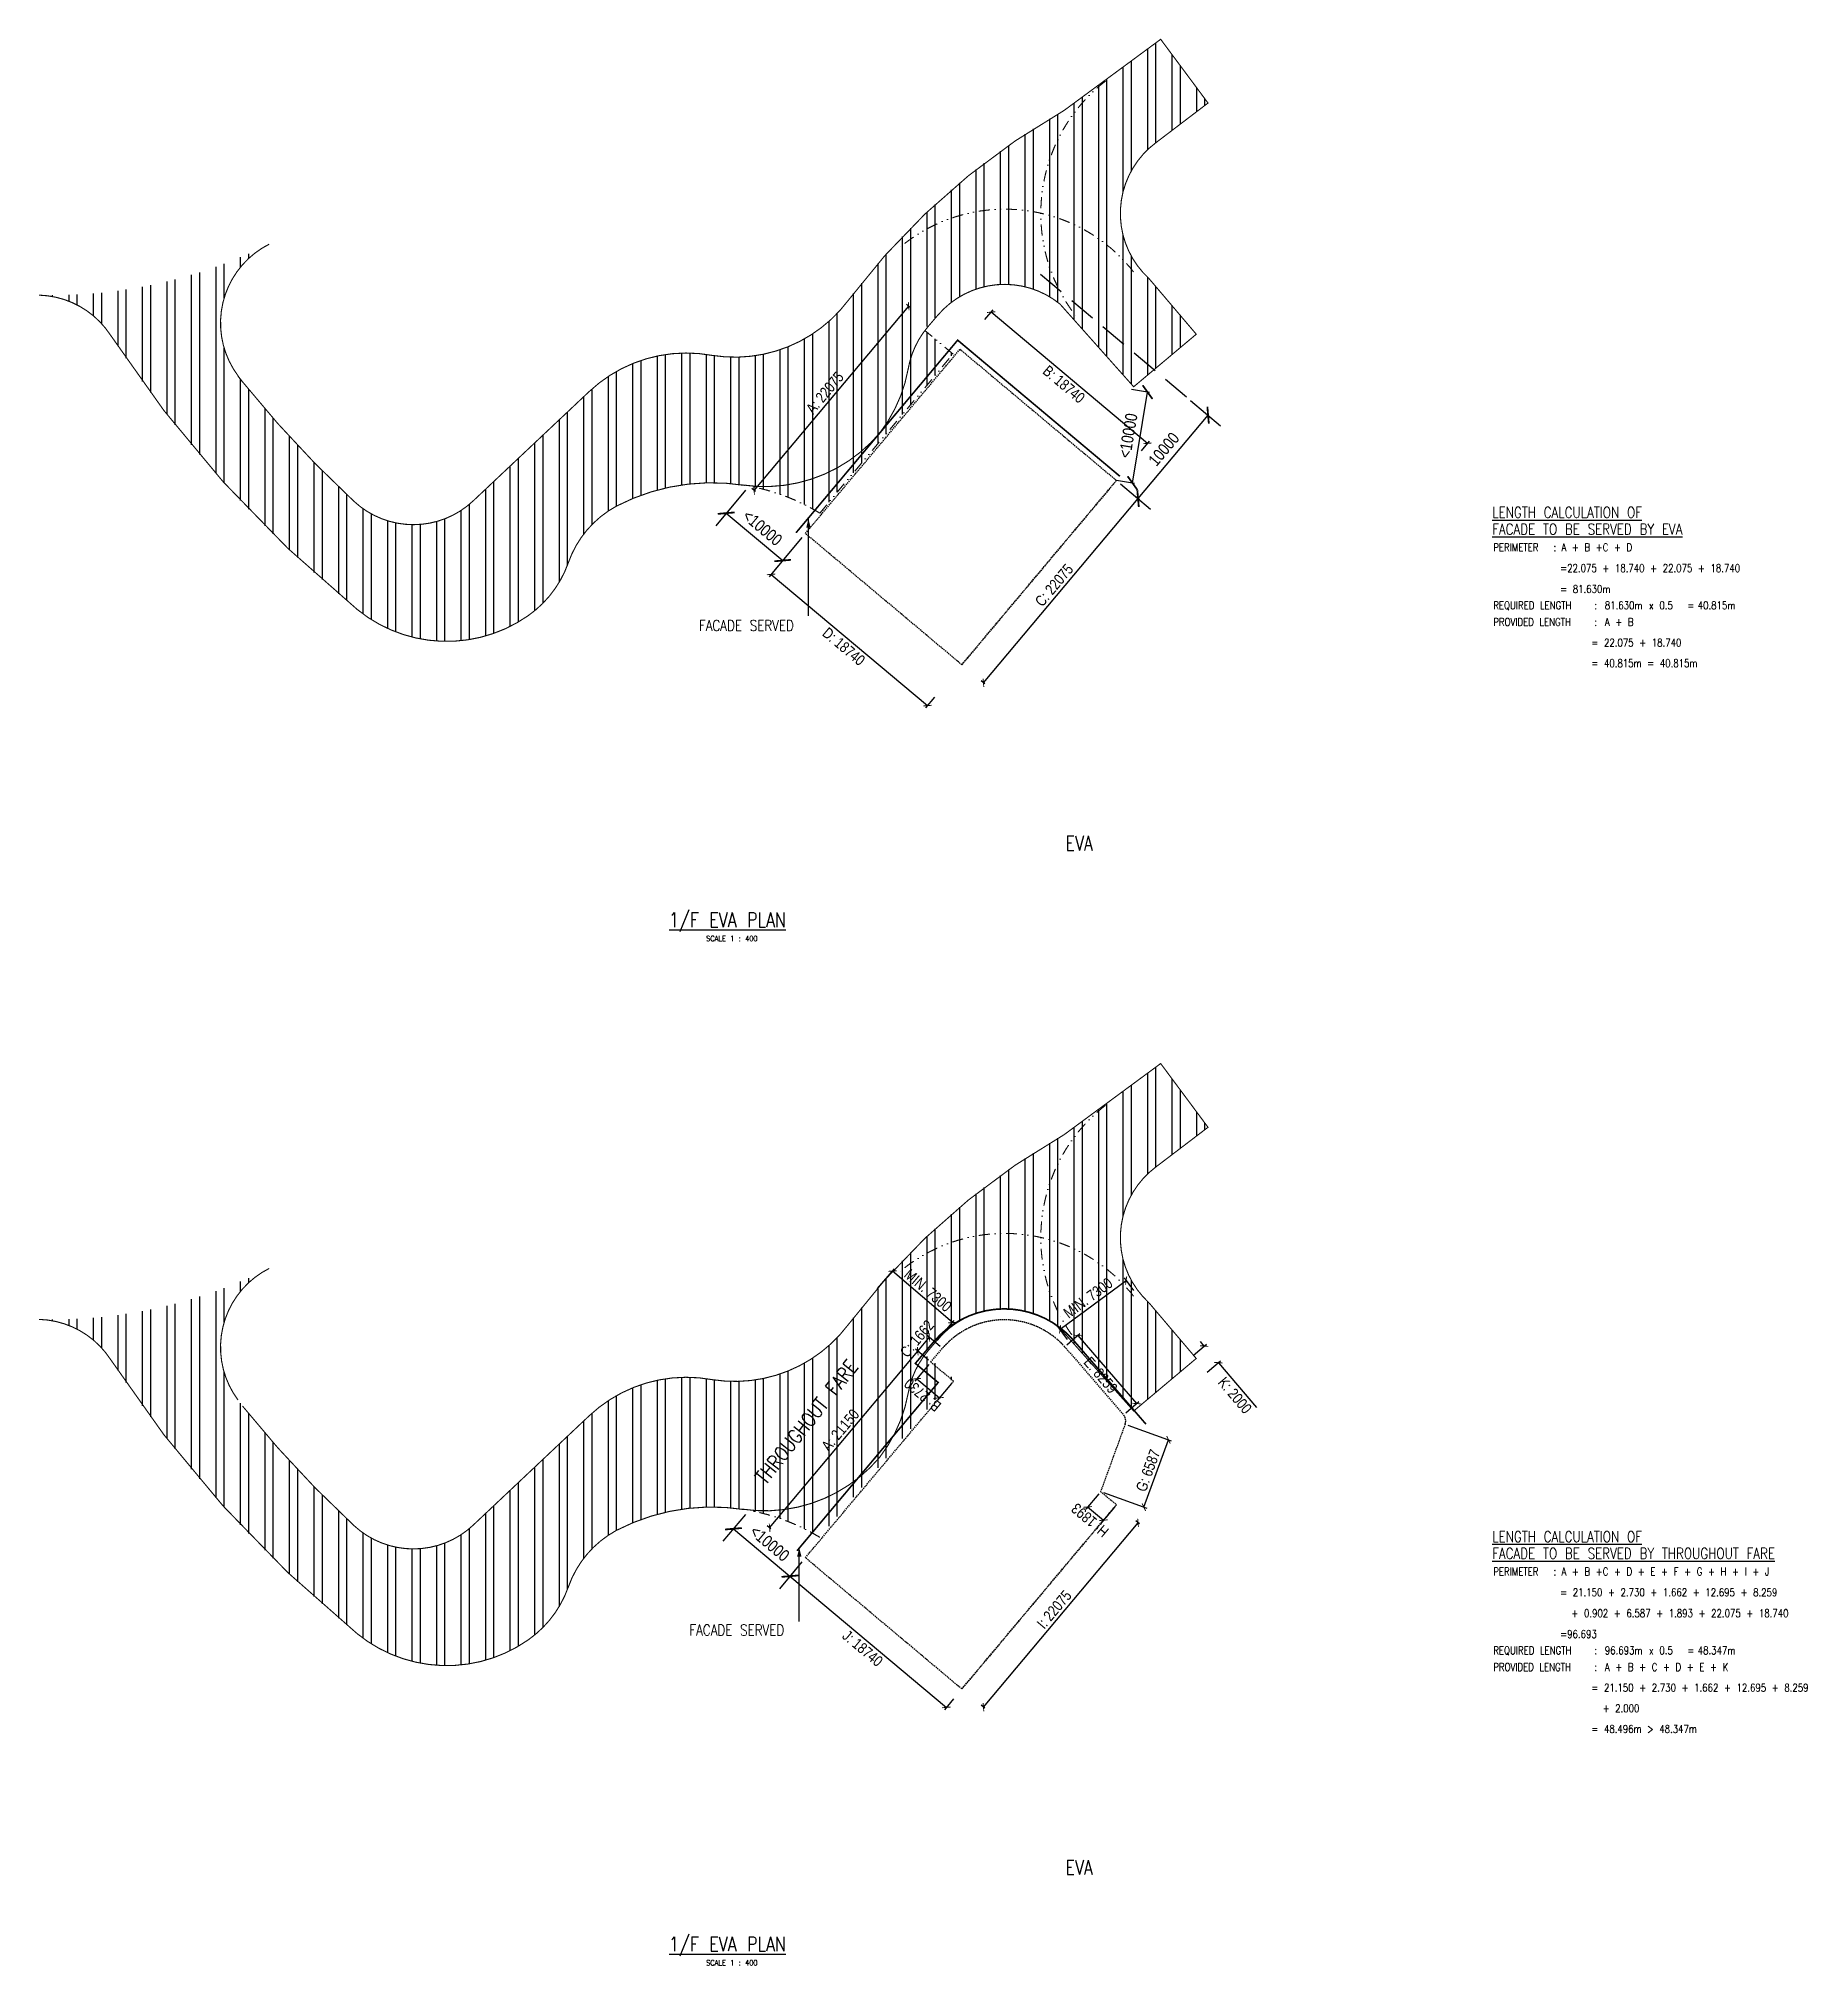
# Model space of a CAD drawing. Header units: millimetres. Extents: x 833779156 to 834921471, y 817530835 to 818378701.
# Drawn here: x 834465403 to 834627741, y 817530835 to 817707695 of the extents above; entities that cross this region are included whole.
import ezdxf

# ---------------------------------------------------------------- set-up
doc = ezdxf.new("R2010")
doc.units = ezdxf.units.MM
doc.header["$LTSCALE"] = 1000
doc.header["$MEASUREMENT"] = 0
for name, pattern in [('DASHDOT', [1, 0.5, -0.25, 0, -0.25]), ('HIDDEN', [0.375, 0.25, -0.125]), ('HIDDEN2', [0.1875, 0.125, -0.0625]), ('N132X01M - Default$0$R_WKCD_LB - Model$0$DIVIDE', [1.25, 0.5, -0.25, 0, -0.25, 0, -0.25])]:
    doc.linetypes.add(name, pattern=pattern)
for name, color, linetype in [('_EVA Path', 7, 'HIDDEN2'), ('BD02T', 7, 'Continuous'), ('MGD031_1', 7, 'Continuous'), ('MGD041_4', 6, 'Continuous'), ('MGD043_1', 2, 'Continuous'), ('MGD043_2', 3, 'Continuous'), ('MGD08240', 3, 'Continuous'), ('VPA060_Hatch_EVA', 253, 'Continuous'), ('VPA064_C103', 103, 'Continuous'), ('VPA230_A', 1, 'HIDDEN2')]:
    doc.layers.add(name, color=color, linetype=linetype)
doc.styles.add('1_2.5mm', font='arial.ttf', dxfattribs={"width": 0.8, "height": 0.0025})
doc.styles.add('Arial', font='arial.ttf', dxfattribs={"width": 0.8})
doc.styles.get("Standard").update_dxf_attribs({"font": 'txt.shx', "width": 0.8})
doc.styles.add('Style-Arial', font='arial.ttf', dxfattribs={"width": 0.8})
doc.dimstyles.get("Standard").update_dxf_attribs({"dimtxt": 0.18, "dimasz": 0.18, "dimexe": 0.18, "dimexo": 0.0625, "dimgap": 0.09, "dimtad": 0, "dimtih": 1, "dimtoh": 1, "dimdec": 4, "dimzin": 1, "dimdsep": 46, "dimtxsty": '1_2.5mm', "dimcen": 0, "dimadec": 0, "dimazin": 0, "dimtfac": 1, "dimtdec": 4, "dimtofl": 0, "dimtmove": 0, "dimatfit": 3, "dimfxl": 0, "dimtolj": 1, "dimtzin": 1, "dimarcsym": 0})

msp = doc.modelspace()

# ---------------------------------------------------------------- texts
at = {"layer": 'BD02T', "width": 0.8}
for s, height, p in [('%%ULENGTH CALCULATION OF', 1000, (834598812.65649, 817663698.65668)), ('%%UFACADE TO BE SERVED BY EVA', 1000, (834598812.65649, 817662163.46034)), ('PERIMETER', 720, (834598907.04928, 817660640.20311)), (':', 720, (834604427.5451, 817660640.20311)), ('REQUIRED LENGTH', 720, (834598907.04928, 817655312.05911)), ('PROVIDED LENGTH', 720, (834598907.04928, 817653781.28546)), (':', 720, (834608187.04928, 817655312.05911)), ('A + B', 720, (834609147.04928, 817653781.28546)), ('81.630m', 720, (834609147.04928, 817655312.05911)), ('x', 720, (834613190.88097, 817655312.05911)), ('0.5', 720, (834614150.88097, 817655312.05911)), ('=', 720, (834616710.88097, 817655312.05911)), ('40.815m', 720, (834617670.88097, 817655312.05911)), ('FACADE SERVED', 1000, (834526013.42237, 817653324.48027)), ('= 22.075 + 18.740 ', 720, (834607913.82698, 817651890.77777)), (':', 720, (834608187.04928, 817653781.28546)), ('= 40.815m = 40.815m', 720, (834607913.82698, 817650000.27008)), ('%%ULENGTH CALCULATION OF', 1000, (834598812.65649, 817569689.3151)), ('%%UFACADE TO BE SERVED BY THROUGHOUT FARE', 1000, (834598812.65649, 817568154.11875)), ('PERIMETER', 720, (834598907.04928, 817566630.86153)), (':', 720, (834604427.5451, 817566630.86153)), ('FACADE SERVED', 1000, (834525132.78362, 817561117.0802)), ('REQUIRED LENGTH', 720, (834598907.04928, 817559389.82122)), (':', 720, (834608187.04928, 817559389.82122)), ('96.693m', 720, (834609147.04928, 817559389.82122)), ('x', 720, (834613190.88097, 817559389.82122)), ('0.5', 720, (834614150.88097, 817559389.82122)), ('=', 720, (834616710.88097, 817559389.82122)), ('48.347m', 720, (834617670.88097, 817559389.82122)), ('PROVIDED LENGTH', 720, (834598907.04928, 817557859.04757)), (':', 720, (834608187.04928, 817557859.04757)), ('A + B + C + D + E + K', 720, (834609147.04928, 817557859.04757)), ('= 21.150 + 2.730 + 1.662 + 12.695 + 8.259', 720, (834607913.82698, 817555968.53988)), ('  + 2.000', 720, (834607913.82698, 817554080.91859)), ('= 48.496m > 48.347m', 720, (834607913.82698, 817552184.35867))]:
    msp.add_text(s, height=height, dxfattribs=at).set_placement(p)
at = {"layer": 'MGD031_1', "width": 0.8}
for s, p in [('A + B +C + D', (834605164.54127, 817660640.20311)), ('=22.075 + 18.740 + 22.075 + 18.740', (834605049.99749, 817658725.18038)), ('= 81.630m', (834605049.99749, 817656810.15765)), ('A + B +C + D + E + F + G + H + I + J', (834605164.54127, 817566630.86153)), ('= 21.150 + 2.730 + 1.662 + 12.695 + 8.259', (834605049.99749, 817564715.8388)), ('  + 0.902 + 6.587 + 1.893 + 22.075 + 18.740', (834605049.99749, 817562804.03176)), ('=96.693', (834605049.99749, 817560887.91976))]:
    msp.add_text(s, height=720, dxfattribs=at).set_placement(p)
at = {"layer": 'MGD041_4', "width": 0.8}
for s, height, p in [('EVA', 1333.333333, (834559641.22459, 817633182.69123)), ('%%U1/F EVA PLAN', 1333.3333333, (834523262.69095, 817626141.69835)), ('EVA', 1333.333333, (834559641.22459, 817539173.34965)), ('%%U1/F EVA PLAN', 1333.3333333, (834523262.69095, 817532132.35676))]:
    msp.add_text(s, height=height, dxfattribs=at).set_placement(p)
msp.add_text('THROUGHOUT FARE', height=1333.3333333, rotation=51.6898729658, dxfattribs=at).set_placement((834532140.08596, 817574889.90292))
at = {"layer": 'MGD043_2', "width": 0.8}
for p in [(834526673.28148, 817624844.23255), (834526673.28148, 817530834.89097)]:
    msp.add_text('SCALE 1 : 400', height=500, dxfattribs=at).set_placement(p)
at = {"layer": 'VPA064_C103', "ltscale": 500, "char_height": 2, "width": 6597.4011091, "attachment_point": 1, "style": 'Arial'}
for insert in [(834615774.81208, 817669074.49247), (834615774.81208, 817575065.15088)]:
    msp.add_mtext('LENGTH CALCULATION OF FACADE', dxfattribs=dict(at, insert=insert))

# ---------------------------------------------------------------- blocks, each defined once
blk = doc.blocks.new('_ArchTick')
at = {"color": 0, "linetype": 'ByBlock', "const_width": 0.15}
blk.add_lwpolyline([(-0.5, -0.5), (0.5, 0.5)], dxfattribs=at)
blk = doc.blocks.new('*D42')
at = {"layer": 'Defpoints', "color": 0}
for p in [(834535193, 817567560), (834549548, 817555514), (834548714, 817554520)]:
    blk.add_point(p, dxfattribs=at)
at = {"layer": 'MGD031_1', "color": 0, "lineweight": -2}
for p, q in [((834535017, 817567350), (834534183, 817566356)), ((834534359, 817566566), (834548714, 817554520)), ((834549372, 817555304), (834548538, 817554310))]:
    blk.add_line(p, q, dxfattribs=at)
at = {"layer": 'MGD031_1', "color": 0, "lineweight": -2, "xscale": 547.6004642393601, "yscale": 547.6004642393601, "zscale": 547.6004642393601}
for p, rotation in [((834534359, 817566566), 139.9999997225773), ((834548714, 817554520), 319.9999997225773)]:
    blk.add_blockref('_ArchTick', p, dxfattribs=dict(at, rotation=rotation))
at = {"layer": 'MGD031_1', "color": 0, "insert": (834541032, 817559942), "char_height": 1000, "attachment_point": 5, "rotation": 320, "style": 'Style-Arial'}
blk.add_mtext('J: 18740', dxfattribs=at)
blk = doc.blocks.new('*D43')
at = {"layer": 'Defpoints', "color": 0}
for p in [(834546091, 817587214), (834546419, 817586938), (834532825, 817570736)]:
    blk.add_point(p, dxfattribs=at)
at = {"layer": 'MGD031_1', "color": 0, "lineweight": -2}
for p, q in [((834532496, 817571012), (834546091, 817587214)), ((834546210, 817587114), (834545881, 817587390)), ((834532615, 817570912), (834532286, 817571188))]:
    blk.add_line(p, q, dxfattribs=at)
at = {"layer": 'MGD031_1', "color": 0, "lineweight": -2, "xscale": 547.6004642393601, "yscale": 547.6004642393601, "zscale": 547.6004642393601}
for p, rotation in [((834546091, 817587214), 49.99999972257731), ((834532496, 817571012), 229.9999997225773)]:
    blk.add_blockref('_ArchTick', p, dxfattribs=dict(at, rotation=rotation))
at = {"layer": 'MGD031_1', "color": 0, "insert": (834538990, 817579971), "char_height": 1000, "attachment_point": 5, "rotation": 50, "style": 'Style-Arial'}
blk.add_mtext('A: 21150', dxfattribs=at)
blk = doc.blocks.new('*D44')
at = {"layer": 'Defpoints', "color": 0}
for p in [(834566309, 817571456), (834566638, 817571180), (834552448, 817554270)]:
    blk.add_point(p, dxfattribs=at)
at = {"layer": 'MGD031_1', "color": 0, "lineweight": -2}
for p, q in [((834552120, 817554546), (834566309, 817571456)), ((834566428, 817571356), (834566100, 817571632)), ((834552239, 817554446), (834551910, 817554722))]:
    blk.add_line(p, q, dxfattribs=at)
at = {"layer": 'MGD031_1', "color": 0, "lineweight": -2, "xscale": 547.6004642393601, "yscale": 547.6004642393601, "zscale": 547.6004642393601}
for p, rotation in [((834566309, 817571456), 49.99999972257731), ((834552120, 817554546), 229.9999997225773)]:
    blk.add_blockref('_ArchTick', p, dxfattribs=dict(at, rotation=rotation))
at = {"layer": 'MGD031_1', "color": 0, "insert": (834558614, 817563505), "char_height": 1000, "attachment_point": 5, "rotation": 50, "style": 'Style-Arial'}
blk.add_mtext('I: 22075', dxfattribs=at)
blk = doc.blocks.new('*D45')
at = {"layer": 'Defpoints', "color": 0}
for p in [(834547282, 817586214), (834549373, 817584460), (834548092, 817582933)]:
    blk.add_point(p, dxfattribs=at)
at = {"layer": 'MGD031_1', "color": 0, "lineweight": -2}
for p, q in [((834547106, 817586005), (834545825, 817584478)), ((834546001, 817584688), (834548092, 817582933)), ((834549197, 817584250), (834547916, 817582724))]:
    blk.add_line(p, q, dxfattribs=at)
at = {"layer": 'MGD031_1', "color": 0, "lineweight": -2, "xscale": 547.6004642393601, "yscale": 547.6004642393601, "zscale": 547.6004642393601}
for p, rotation in [((834546001, 817584688), 140.0000001523879), ((834548092, 817582933), 320.0000001523878)]:
    blk.add_blockref('_ArchTick', p, dxfattribs=dict(at, rotation=rotation))
at = {"layer": 'MGD031_1', "color": 0, "insert": (834546542, 817583210), "char_height": 1000, "attachment_point": 5, "rotation": 140, "style": 'Style-Arial'}
blk.add_mtext('B: 2730', dxfattribs=at)
blk = doc.blocks.new('*D47')
at = {"layer": 'Defpoints', "color": 0}
for p in [(834547159, 817588487), (834548360, 817587479), (834547282, 817586214)]:
    blk.add_point(p, dxfattribs=at)
at = {"layer": 'MGD031_1', "color": 0, "lineweight": -2}
for p, q in [((834547072, 817586390), (834545881, 817587390)), ((834546091, 817587214), (834547159, 817588487)), ((834548150, 817587655), (834546949, 817588663))]:
    blk.add_line(p, q, dxfattribs=at)
at = {"layer": 'MGD031_1', "color": 0, "lineweight": -2, "xscale": 547.6004642393601, "yscale": 547.6004642393601, "zscale": 547.6004642393601}
for p, rotation in [((834547159, 817588487), 50.00000015238786), ((834546091, 817587214), 230.0000001523879)]:
    blk.add_blockref('_ArchTick', p, dxfattribs=dict(at, rotation=rotation))
at = {"layer": 'MGD031_1', "color": 0, "insert": (834546019, 817588359), "char_height": 1000, "attachment_point": 5, "rotation": 50, "style": 'Style-Arial'}
blk.add_mtext('C: 1662', dxfattribs=at)
blk = doc.blocks.new('*D48')
at = {"layer": 'Defpoints', "color": 0}
for p in [(834559573, 817587626), (834566166, 817582408), (834564971, 817581376)]:
    blk.add_point(p, dxfattribs=at)
at = {"layer": 'MGD031_1', "color": 0, "lineweight": -2}
for p, q in [((834559780, 817587805), (834560975, 817588837)), ((834560768, 817588658), (834566166, 817582408)), ((834565178, 817581555), (834566373, 817582587))]:
    blk.add_line(p, q, dxfattribs=at)
at = {"layer": 'MGD031_1', "color": 0, "lineweight": -2, "xscale": 547.6004642393601, "yscale": 547.6004642393601, "zscale": 547.6004642393601}
for p, rotation in [((834560768, 817588658), 130.8159213733134), ((834566166, 817582408), 310.8159213733134)]:
    blk.add_blockref('_ArchTick', p, dxfattribs=dict(at, rotation=rotation))
at = {"layer": 'MGD031_1', "color": 0, "insert": (834562873, 817585020), "char_height": 1000, "attachment_point": 5, "rotation": 310.81592, "style": 'Style-Arial'}
blk.add_mtext('E: 8259', dxfattribs=at)
blk = doc.blocks.new('*D50')
at = {"layer": 'Defpoints', "color": 0}
for p in [(834565126, 817580529), (834569096, 817579084), (834562873, 817574339)]:
    blk.add_point(p, dxfattribs=at)
at = {"layer": 'MGD031_1', "color": 0, "lineweight": -2}
for p, q in [((834565383, 817580436), (834569354, 817578991)), ((834566843, 817572894), (834569096, 817579084)), ((834563130, 817574246), (834567101, 817572801))]:
    blk.add_line(p, q, dxfattribs=at)
at = {"layer": 'MGD031_1', "color": 0, "lineweight": -2, "xscale": 547.6004642393601, "yscale": 547.6004642393601, "zscale": 547.6004642393601}
for p, rotation in [((834569096, 817579084), 69.99999999821597), ((834566843, 817572894), 249.999999998216)]:
    blk.add_blockref('_ArchTick', p, dxfattribs=dict(at, rotation=rotation))
at = {"layer": 'MGD031_1', "color": 0, "insert": (834567227, 817576260), "char_height": 1000, "attachment_point": 5, "rotation": 70, "style": 'Style-Arial'}
blk.add_mtext('G: 6587', dxfattribs=at)
blk = doc.blocks.new('*D51')
at = {"layer": 'Defpoints', "color": 0}
for p in [(834562873, 817574339), (834564323, 817573122), (834563132, 817571702)]:
    blk.add_point(p, dxfattribs=at)
at = {"layer": 'MGD031_1', "color": 0, "lineweight": -2}
for p, q in [((834562697, 817574130), (834561506, 817572710)), ((834561682, 817572919), (834563132, 817571702)), ((834564147, 817572913), (834562956, 817571493))]:
    blk.add_line(p, q, dxfattribs=at)
at = {"layer": 'MGD031_1', "color": 0, "lineweight": -2, "xscale": 547.6004642393601, "yscale": 547.6004642393601, "zscale": 547.6004642393601}
for p, rotation in [((834561682, 817572919), 140.0000001523879), ((834563132, 817571702), 320.0000001523878)]:
    blk.add_blockref('_ArchTick', p, dxfattribs=dict(at, rotation=rotation))
at = {"layer": 'MGD031_1', "color": 0, "insert": (834561902, 817571710), "char_height": 1000, "attachment_point": 5, "rotation": 140, "style": 'Style-Arial'}
blk.add_mtext('H: 1893', dxfattribs=at)
blk = doc.blocks.new('*D55')
at = {"layer": 'Defpoints', "color": 0}
for p in [(834571154, 817586642), (834573678, 817586161), (834572449, 817585117)]:
    blk.add_point(p, dxfattribs=at)
at = {"layer": 'MGD031_1', "color": 0, "lineweight": -2}
for p, q in [((834571363, 817586819), (834572592, 817587863)), ((834572384, 817587686), (834572029, 817588103)), ((834572658, 817585295), (834573887, 817586339)), ((834573678, 817586161), (834577177, 817582043))]:
    blk.add_line(p, q, dxfattribs=at)
at = {"layer": 'MGD031_1', "color": 0, "lineweight": -2, "xscale": 547.6004642393601, "yscale": 547.6004642393601, "zscale": 547.6004642393601}
for p, rotation in [((834572384, 817587686), 310.3428327432084), ((834573678, 817586161), 130.3428327432084)]:
    blk.add_blockref('_ArchTick', p, dxfattribs=dict(at, rotation=rotation))
at = {"layer": 'MGD031_1', "color": 0, "insert": (834575198, 817583160), "char_height": 1000, "attachment_point": 5, "rotation": 310.34283, "style": 'Style-Arial'}
blk.add_mtext('K: 2000', dxfattribs=at)
blk = doc.blocks.new('*D56')
at = {"layer": 'Defpoints', "color": 0}
for p in [(834565215, 817593714), (834566069, 817592560), (834560008, 817588069)]:
    blk.add_point(p, dxfattribs=at)
at = {"layer": 'MGD031_1', "color": 0, "lineweight": -2}
for p, q in [((834559154, 817589223), (834565215, 817593714)), ((834565906, 817592780), (834565052, 817593934)), ((834559845, 817588289), (834558991, 817589443))]:
    blk.add_line(p, q, dxfattribs=at)
at = {"layer": 'MGD031_1', "color": 0, "lineweight": -2, "xscale": 547.6004642393601, "yscale": 547.6004642393601, "zscale": 547.6004642393601}
for p, rotation in [((834565215, 817593714), 36.53484381928963), ((834559154, 817589223), 216.5348438192896)]:
    blk.add_blockref('_ArchTick', p, dxfattribs=dict(at, rotation=rotation))
at = {"layer": 'MGD031_1', "color": 0, "insert": (834561717, 817592099), "char_height": 1000, "attachment_point": 5, "rotation": 36.53484, "style": 'Style-Arial'}
blk.add_mtext('MIN. 7300', dxfattribs=at)
blk = doc.blocks.new('*D57')
at = {"layer": 'Defpoints', "color": 0}
for p in [(834543767, 817594572), (834542212, 817592767), (834547712, 817588030)]:
    blk.add_point(p, dxfattribs=at)
at = {"layer": 'MGD031_1', "color": 0, "lineweight": -2}
for p, q in [((834542391, 817592974), (834543945, 817594779)), ((834549267, 817589834), (834543767, 817594572)), ((834547891, 817588237), (834549445, 817590042))]:
    blk.add_line(p, q, dxfattribs=at)
at = {"layer": 'MGD031_1', "color": 0, "lineweight": -2, "xscale": 547.6004642393601, "yscale": 547.6004642393601, "zscale": 547.6004642393601}
for p, rotation in [((834543767, 817594572), 139.2600785871747), ((834549267, 817589834), 319.2600785871747)]:
    blk.add_blockref('_ArchTick', p, dxfattribs=dict(at, rotation=rotation))
at = {"layer": 'MGD031_1', "color": 0, "insert": (834547029, 817592798), "char_height": 1000, "attachment_point": 5, "rotation": 319.26008, "style": 'Style-Arial'}
blk.add_mtext('MIN. 7300', dxfattribs=at)
blk = doc.blocks.new('*D72')
at = {"layer": 'Defpoints', "color": 0, "ltscale": 500}
for p in [(834530594, 817572608), (834535778, 817568258), (834534359, 817566566)]:
    blk.add_point(p, dxfattribs=at)
at = {"layer": 'VPA230_A', "color": 0, "lineweight": -2, "ltscale": 500}
for p, q in [((834530273, 817572225), (834528210, 817569767)), ((834529174, 817570916), (834534359, 817566566)), ((834535457, 817567875), (834533394, 817565417))]:
    blk.add_line(p, q, dxfattribs=at)
at = {"layer": 'VPA230_A', "color": 0, "lineweight": -2, "ltscale": 500, "xscale": 1095, "yscale": 1095, "zscale": 1095}
for p, rotation in [((834529174, 817570916), 139.9999953184083), ((834534359, 817566566), 319.9999953184083)]:
    blk.add_blockref('_ArchTick', p, dxfattribs=dict(at, rotation=rotation))
at = {"layer": 'VPA230_A', "color": 0, "ltscale": 500, "insert": (834532505, 817569567), "char_height": 1095.2, "attachment_point": 5, "rotation": 320, "style": 'Style-Arial'}
blk.add_mtext('<10000', dxfattribs=at)
blk = doc.blocks.new('TerminatorOpen_0.5')
at = {"color": 0, "linetype": 'ByBlock', "lineweight": -2}
for q in [(-1, 0.25), (-1, 0), (-1, -0.25)]:
    blk.add_line((0, 0), q, dxfattribs=at)
blk = doc.blocks.new('*D15')
at = {"layer": 'Defpoints', "color": 0}
for p in [(834533462, 817659507), (834547818, 817647461), (834546984, 817646467)]:
    blk.add_point(p, dxfattribs=at)
at = {"layer": 'MGD031_1', "color": 0, "lineweight": -2}
for p, q in [((834533286, 817659297), (834532452, 817658303)), ((834532628, 817658513), (834546984, 817646467)), ((834547642, 817647251), (834546808, 817646257))]:
    blk.add_line(p, q, dxfattribs=at)
at = {"layer": 'MGD031_1', "color": 0, "lineweight": -2, "xscale": 547.6004642393601, "yscale": 547.6004642393601, "zscale": 547.6004642393601}
for p, rotation in [((834532628, 817658513), 139.9999997225773), ((834546984, 817646467), 319.9999997225773)]:
    blk.add_blockref('_ArchTick', p, dxfattribs=dict(at, rotation=rotation))
at = {"layer": 'MGD031_1', "color": 0, "insert": (834539302, 817651889), "char_height": 1000, "attachment_point": 5, "rotation": 320, "style": 'Style-Arial'}
blk.add_mtext('D: 18740', dxfattribs=at)
blk = doc.blocks.new('*D16')
at = {"layer": 'Defpoints', "color": 0}
for p in [(834552083, 817681698), (834552827, 817682585), (834566438, 817669652)]:
    blk.add_point(p, dxfattribs=at)
at = {"layer": 'MGD031_1', "color": 0, "lineweight": -2}
for p, q in [((834552259, 817681908), (834553003, 817682795)), ((834567183, 817670539), (834552827, 817682585)), ((834566614, 817669862), (834567359, 817670749))]:
    blk.add_line(p, q, dxfattribs=at)
at = {"layer": 'MGD031_1', "color": 0, "lineweight": -2, "xscale": 547.6004642393601, "yscale": 547.6004642393601, "zscale": 547.6004642393601}
for p, rotation in [((834552827, 817682585), 139.9999997225773), ((834567183, 817670539), 319.9999997225773)]:
    blk.add_blockref('_ArchTick', p, dxfattribs=dict(at, rotation=rotation))
at = {"layer": 'MGD031_1', "color": 0, "insert": (834559501, 817675961), "char_height": 1000, "attachment_point": 5, "rotation": 320, "style": 'Style-Arial'}
blk.add_mtext('B: 18740', dxfattribs=at)
blk = doc.blocks.new('*D17')
at = {"layer": 'Defpoints', "color": 0}
for p in [(834545260, 817683128), (834545588, 817682852), (834531399, 817665942)]:
    blk.add_point(p, dxfattribs=at)
at = {"layer": 'MGD031_1', "color": 0, "lineweight": -2}
for p, q in [((834531070, 817666218), (834545260, 817683128)), ((834545379, 817683028), (834545050, 817683304)), ((834531189, 817666118), (834530861, 817666394))]:
    blk.add_line(p, q, dxfattribs=at)
at = {"layer": 'MGD031_1', "color": 0, "lineweight": -2, "xscale": 547.6004642393601, "yscale": 547.6004642393601, "zscale": 547.6004642393601}
for p, rotation in [((834545260, 817683128), 49.99999972257731), ((834531070, 817666218), 229.9999997225773)]:
    blk.add_blockref('_ArchTick', p, dxfattribs=dict(at, rotation=rotation))
at = {"layer": 'MGD031_1', "color": 0, "insert": (834537564, 817675177), "char_height": 1000, "attachment_point": 5, "rotation": 50, "style": 'Style-Arial'}
blk.add_mtext('A: 22075', dxfattribs=at)
blk = doc.blocks.new('*D24')
at = {"layer": 'Defpoints', "color": 0}
for p in [(834566309, 817665465), (834566638, 817665190), (834552448, 817648279)]:
    blk.add_point(p, dxfattribs=at)
at = {"layer": 'MGD031_1', "color": 0, "lineweight": -2}
for p, q in [((834552120, 817648555), (834566309, 817665465)), ((834566428, 817665366), (834566100, 817665641)), ((834552239, 817648455), (834551910, 817648731))]:
    blk.add_line(p, q, dxfattribs=at)
at = {"layer": 'MGD031_1', "color": 0, "lineweight": -2, "xscale": 547.6004642393601, "yscale": 547.6004642393601, "zscale": 547.6004642393601}
for p, rotation in [((834566309, 817665465), 49.99999972257731), ((834552120, 817648555), 229.9999997225773)]:
    blk.add_blockref('_ArchTick', p, dxfattribs=dict(at, rotation=rotation))
at = {"layer": 'MGD031_1', "color": 0, "insert": (834558609, 817657518), "char_height": 1000, "attachment_point": 5, "rotation": 50, "style": 'Style-Arial'}
blk.add_mtext('C: 22075', dxfattribs=at)
blk = doc.blocks.new('*D36')
at = {"layer": 'Defpoints', "color": 0, "ltscale": 500}
for p in [(834570751, 817674792), (834572737, 817673126), (834564323, 817667132)]:
    blk.add_point(p, dxfattribs=at)
at = {"layer": 'VPA230_A', "color": 0, "lineweight": -2, "ltscale": 500}
for p, q in [((834571134, 817674471), (834573886, 817672161)), ((834566309, 817665465), (834572737, 817673126)), ((834564706, 817666810), (834567458, 817664501))]:
    blk.add_line(p, q, dxfattribs=at)
at = {"layer": 'VPA230_A', "color": 0, "lineweight": -2, "ltscale": 500, "xscale": 1095, "yscale": 1095, "zscale": 1095}
for p, rotation in [((834572737, 817673126), 49.99978233051866), ((834566309, 817665465), 229.9997823305187)]:
    blk.add_blockref('_ArchTick', p, dxfattribs=dict(at, rotation=rotation))
at = {"layer": 'VPA230_A', "color": 0, "ltscale": 500, "insert": (834568675, 817670007), "char_height": 1095.2, "attachment_point": 5, "rotation": 49.99978, "style": 'Style-Arial'}
blk.add_mtext('10000', dxfattribs=at)
blk = doc.blocks.new('*D41')
at = {"layer": 'Defpoints', "color": 0, "ltscale": 500}
for p in [(834567180, 817675242), (834567862, 817675129), (834566485, 817666775)]:
    blk.add_point(p, dxfattribs=at)
at = {"layer": 'VPA230_A', "color": 0, "lineweight": -2, "ltscale": 500}
for p, q in [((834567369, 817675211), (834565700, 817675486)), ((834565803, 817666888), (834567180, 817675242)), ((834565992, 817666857), (834564323, 817667132))]:
    blk.add_line(p, q, dxfattribs=at)
at = {"layer": 'VPA230_A', "color": 0, "lineweight": -2, "ltscale": 500, "xscale": 1095, "yscale": 1095, "zscale": 1095}
for p, rotation in [((834567180, 817675242), 80.64002258567793), ((834565803, 817666888), 260.640022585678)]:
    blk.add_blockref('_ArchTick', p, dxfattribs=dict(at, rotation=rotation))
at = {"layer": 'VPA230_A', "color": 0, "ltscale": 500, "insert": (834565400, 817671245), "char_height": 1095.2, "attachment_point": 5, "rotation": 80.64002, "style": 'Style-Arial'}
blk.add_mtext('<10000', dxfattribs=at)
blk = doc.blocks.new('*D71')
at = {"layer": 'Defpoints', "color": 0, "ltscale": 500}
for p in [(834530594, 817666617), (834535778, 817662267), (834533694, 817659783)]:
    blk.add_point(p, dxfattribs=at)
at = {"layer": 'VPA230_A', "color": 0, "lineweight": -2, "ltscale": 500}
for p, q in [((834530273, 817666234), (834527545, 817662984)), ((834528510, 817664133), (834533694, 817659783)), ((834535457, 817661884), (834532730, 817658634))]:
    blk.add_line(p, q, dxfattribs=at)
at = {"layer": 'VPA230_A', "color": 0, "lineweight": -2, "ltscale": 500, "xscale": 1095, "yscale": 1095, "zscale": 1095}
for p, rotation in [((834528510, 817664133), 139.9999953184083), ((834533694, 817659783), 319.9999953184083)]:
    blk.add_blockref('_ArchTick', p, dxfattribs=dict(at, rotation=rotation))
at = {"layer": 'VPA230_A', "color": 0, "ltscale": 500, "insert": (834531840, 817662783), "char_height": 1095.2, "attachment_point": 5, "rotation": 320, "style": 'Style-Arial'}
blk.add_mtext('<10000', dxfattribs=at)

# ---------------------------------------------------------------- dimensions: what is measured, and where the dimension line sits
at = {"layer": 'MGD031_1'}
for base, p1, p2, angle, text, picture, middle, dimtype in [((834545259.80677, 817683127.99251), (834531398.83234, 817665941.95866), (834545588.32412, 817682852.33372), 49.9999997216, 'A: <>', '*D17', (834538165.0153, 817674672.74938), 160), ((834566309.39114, 817665465.29385), (834552448.41672, 817648279.26), (834566637.9085, 817665189.63506), 49.9999997216, 'C: <>', '*D24', (834559214.59968, 817657010.05072), 160), ((834547159.19025, 817588486.91331), (834547281.97641, 817586214.34674), (834548359.92862, 817587479.37419), 50.0000001524, 'C: <>', '*D47', (834546625.04609, 817587850.34509), 160), ((834546090.90194, 817587213.77688), (834532824.50638, 817570736.33452), (834546419.4193, 817586938.11808), 49.9999997216, 'A: <>', '*D43', (834539590.68934, 817579467.12524), 160), ((834566165.85422, 817582407.76157), (834559572.66741, 817587626.00875), (834564970.84221, 817581375.67525), 310.8159213738, 'E: <>', '*D48', (834563466.76682, 817585532.92832), 161), ((834573678.36533, 817586161.49339), (834571154.20659, 817586641.64116), (834572448.92608, 817585117.27197), 310.3428327436, 'K: <>', '*D55', (834575796.04965, 817583668.18674), 161), ((834548092.46668, 817582933.35074), (834547281.97641, 817586214.34674), (834549373.16663, 817584459.62951), 140.0000001524, 'B: <>', '*D45', (834547046.8715, 817583810.70927), 160), ((834569096.43663, 817579084.4335), (834562873.15027, 817574339.30158), (834565126.19248, 817580529.48419), 69.9999999977, 'G: <>', '*D50', (834567969.91552, 817575989.3422), 161), ((834563131.99167, 817571702.49389), (834562873.15027, 817574339.30158), (834564323.37254, 817573122.32633), 140.0000001524, 'H: <>', '*D51', (834562406.85732, 817572310.95385), 160), ((834566309.39114, 817571455.95227), (834552448.41672, 817554269.91841), (834566637.9085, 817571180.29348), 49.9999997216, 'I: <>', '*D44', (834559214.59968, 817563000.70913), 160)]:
    dim = msp.add_linear_dim(base=base, p1=p1, p2=p2, angle=angle, text=text, dimstyle='Standard', override={"dimscale": 50, "dimtxt": 20, "dimasz": 10.952009, "dimexe": 5.476005, "dimexo": 5.476005, "dimgap": 5.476005, "dimtad": 1, "dimtih": 0, "dimtoh": 0, "dimdec": 0, "dimzin": 11, "dimtxsty": 'Style-Arial', "dimblk": 'ArchTick', "dimadec": 4, "dimazin": 3, "dimtdec": 0, "dimatfit": 1, "dimfrac": 2, "dimtolj": 0, "dimtzin": 11}, dxfattribs=at)
    dim.commit()
    dim.dimension.update_dxf_attribs({"geometry": picture, "text_midpoint": middle, "dimtype": dimtype})
for base, p1, p2, angle, text, picture, middle in [((834552826.98096, 817682585.06616), (834566438.4472, 817669652.3157), (834552082.77483, 817681698.15584), 139.9999997232, 'B: <>', '*D16', (834559500.63191, 817675961.28153)), ((834546983.85562, 817646467.23929), (834533462.11254, 817659506.91793), (834547817.78536, 817647461.07804), 139.9999997232, 'D: <>', '*D15', (834539301.83382, 817651889.29449)), ((834548714.32423, 817554520.1899), (834535192.58115, 817567559.86854), (834549548.25397, 817555514.02865), 139.9999997234, 'J: <>', '*D42', (834541032.30243, 817559942.24511))]:
    dim = msp.add_linear_dim(base=base, p1=p1, p2=p2, angle=angle, text=text, dimstyle='Standard', override={"dimscale": 50, "dimtxt": 20, "dimasz": 10.952009, "dimexe": 5.476005, "dimexo": 5.476005, "dimgap": 5.476005, "dimtad": 1, "dimtih": 0, "dimtoh": 0, "dimdec": 0, "dimzin": 11, "dimtxsty": 'Style-Arial', "dimblk": 'ArchTick', "dimadec": 4, "dimazin": 3, "dimtdec": 0, "dimatfit": 1, "dimfrac": 2, "dimtolj": 0, "dimtzin": 11}, dxfattribs=at)
    dim.commit()
    dim.dimension.update_dxf_attribs({"geometry": picture, "text_midpoint": middle})
for p1, p2, distance, picture, middle in [((834547711.97584, 817588029.51026), (834542211.88068, 817592767.0099), -2382.19545, '*D57', (834547028.73742, 817592797.7636)), ((834560008.35055, 817588069.32227), (834566069.4699, 817592560.02148), 1435.6288, '*D56', (834561717.11438, 817592098.70639))]:
    dim = msp.add_aligned_dim(p1=p1, p2=p2, distance=distance, text='MIN. 7300', dimstyle='Standard', override={"dimscale": 50, "dimtxt": 20, "dimasz": 10.952009, "dimexe": 5.476005, "dimexo": 5.476005, "dimgap": 5.476005, "dimtad": 1, "dimtih": 0, "dimtoh": 0, "dimdec": 0, "dimzin": 11, "dimtxsty": 'Style-Arial', "dimblk": 'ArchTick', "dimadec": 4, "dimazin": 3, "dimtdec": 0, "dimatfit": 1, "dimfrac": 2, "dimtolj": 0, "dimtzin": 11}, dxfattribs=at)
    dim.commit()
    dim.dimension.update_dxf_attribs({"geometry": picture, "text_midpoint": middle})
at = {"layer": 'VPA230_A', "ltscale": 500}
for p1, p2, distance, text, picture, middle in [((834566485.00747, 817666775.42468), (834567862.00741, 817675129.4182), 690.75667, '<10000', '*D41', (834565399.9027, 817671244.76708)), ((834564323.41834, 817667131.72249), (834570751.27774, 817674792.08792), -2592.46517, '10000', '*D36', (834568675.44492, 817670006.92117))]:
    dim = msp.add_aligned_dim(p1=p1, p2=p2, distance=distance, text=text, dimstyle='Standard', override={"dimscale": 100, "dimtxt": 10.952009, "dimasz": 10.95, "dimexe": 15, "dimexo": 5, "dimgap": 5.476005, "dimtad": 1, "dimtih": 0, "dimtoh": 0, "dimzin": 11, "dimtxsty": 'Style-Arial', "dimblk": 'ArchTick', "dimadec": 4, "dimazin": 3, "dimatfit": 1, "dimldrblk": 'TerminatorOpen_0.5', "dimfrac": 2, "dimtolj": 0, "dimtzin": 11}, dxfattribs=at)
    dim.commit()
    dim.dimension.update_dxf_attribs({"geometry": picture, "text_midpoint": middle})
for base, p1, p2, picture, middle in [((834533693.73357, 817659782.95352), (834530594.08864, 817666617.35283), (834535778.31951, 817662267.26589), '*D71', (834531128.32407, 817661935.58804)), ((834534358.64991, 817566566.03105), (834530594.04148, 817572607.95785), (834535778.27235, 817568257.87091), '*D72', (834531793.24191, 817568718.66432))]:
    dim = msp.add_linear_dim(base=base, p1=p1, p2=p2, angle=319.9999953184, text='<10000', dimstyle='Standard', override={"dimscale": 100, "dimtxt": 10.952009, "dimasz": 10.95, "dimexe": 15, "dimexo": 5, "dimgap": 5.476005, "dimtad": 1, "dimtih": 0, "dimtoh": 0, "dimzin": 11, "dimtxsty": 'Style-Arial', "dimblk": 'ArchTick', "dimadec": 4, "dimazin": 3, "dimatfit": 1, "dimldrblk": 'TerminatorOpen_0.5', "dimfrac": 2, "dimtolj": 0, "dimtzin": 11}, dxfattribs=at)
    dim.commit()
    dim.dimension.update_dxf_attribs({"geometry": picture, "text_midpoint": middle, "dimtype": 161})

# ---------------------------------------------------------------- hatches: boundary and pattern name
at = {"layer": 'VPA060_Hatch_EVA', "ltscale": 500}
h = msp.add_hatch(dxfattribs=at)
h.set_pattern_fill('ANSI32', color=256, scale=6000, angle=45)
h.set_pattern_definition([(90, (834463697.5, 817692721.6), (-2250, 5e-13), []), (90, (834464447.5, 817693471.6), (-2250, 5e-13), [])])
edge = h.paths.add_edge_path()
edge.add_arc((834490223.12462, 817681591.19592), 8100, 116.6112069272, 216.6553315877)
edge.add_line((834483724.96996, 817676755.4968), (834484139.17133, 817676198.89795))
edge.add_arc((834564093.14573, 817740501.69976), 102603.54937, 218.8079014096, 227.2029202144)
edge.add_arc((834499819.12467, 817671084.97433), 8000, 227.202920216, 313.3146470631)
edge.add_line((834505307.15969, 817665264.19504), (834515949.53431, 817675298.19937))
edge.add_arc((834524872.91256, 817665830.1392), 13010.41286, 79.4577414944, 133.3036206975, ccw=False)
edge.add_arc((834529305.80897, 817691488.12317), 13029.85752, 260.9368475297, 323.0923148836)
edge.add_arc((834591713.52256, 817644587.72967), 65036.5869, 119.6288707879, 143.0709946941, ccw=False)
edge.add_line((834559560.73903, 817701120.51792), (834568403.35796, 817707634.35831))
edge.add_line((834568403.35796, 817707634.35831), (834572747.80739, 817701784.45321))
edge.add_line((834572747.80739, 817701784.45321), (834567973.14437, 817698150.22433))
edge.add_arc((834572802.51319, 817691647.36366), 8100, 126.5995359524, 227.4404581972)
edge.add_line((834567324.02941, 817685681.10726), (834571668.74807, 817680565.74808))
edge.add_line((834571668.74807, 817680565.74808), (834565925.15244, 817675741.69299))
edge.add_line((834565925.15244, 817675741.69299), (834559167.91137, 817683329.01304))
edge.add_arc((834554079.14352, 817677090.53434), 8050.72511, 50.7956497657, 139.7264220232)
edge.add_line((834547936.70982, 817682294.82902), (834546667.11752, 817680988.35504))
edge.add_line((834546667.11752, 817680988.35504), (834549348.27307, 817678738.5984))
edge.add_line((834549348.27307, 817678738.5984), (834537109.16236, 817664152.59425))
edge.add_arc((834527219.61384, 817647949.11121), 18983.04592, 58.6028332673, 117.5443496048)
edge.add_arc((834522965.15122, 817656485.3545), 9448.57115, 118.6069714115, 160.6881501132)
edge.add_arc((834504610.93077, 817662917.16086), 9999.96456, 305.0423952302, 340.6882154083, ccw=False)
edge.add_arc((834502888.3331, 817665373.35098), 13000, 230.8313286217, 305.0425574141, ccw=False)
edge.add_arc((834564093.14574, 817740501.69976), 109903.54937, 213.1021814171, 230.8313286223, ccw=False)
edge.add_arc((834465241.81736, 817676055.96644), 8100, 33.1021814144, 88.375706745)
edge.add_arc((834466728.56398, 817728485.83686), 44350.94592, 268.3757067475, 296.6112069258)
h = msp.add_hatch(dxfattribs=at)
h.set_pattern_fill('ANSI32', color=256, scale=6000, angle=45)
h.set_pattern_definition([(90, (834463697.4, 817598712.2), (-2250, 5e-13), []), (90, (834464447.4, 817599462.2), (-2250, 5e-13), [])])
edge = h.paths.add_edge_path()
edge.add_arc((834490223.0328, 817587581.74492), 8100, 116.6112069272, 216.6553315877)
edge.add_line((834483724.87815, 817582746.04579), (834484139.07952, 817582189.44694))
edge.add_arc((834564093.05392, 817646492.24875), 102603.54937, 218.8079014096, 227.2029202144)
edge.add_arc((834499819.03285, 817577075.52333), 8000, 227.202920216, 313.3146470631)
edge.add_line((834505307.06787, 817571254.74403), (834515949.44249, 817581288.74836))
edge.add_arc((834524872.82074, 817571820.6882), 13010.41286, 79.4577414944, 133.3036206975, ccw=False)
edge.add_arc((834529305.71715, 817597478.67216), 13029.85752, 260.9368475297, 323.0923148836)
edge.add_arc((834591713.43075, 817550578.27867), 65036.5869, 119.6288707879, 143.0709946941, ccw=False)
edge.add_line((834559560.64721, 817607111.06691), (834568403.26615, 817613624.90731))
edge.add_line((834568403.26615, 817613624.90731), (834572747.71557, 817607775.00221))
edge.add_line((834572747.71557, 817607775.00221), (834567973.05255, 817604140.77332))
edge.add_arc((834572802.42137, 817597637.91266), 8100, 126.5995359524, 227.4404581972)
edge.add_line((834567323.9376, 817591671.65625), (834571668.65625, 817586556.29708))
edge.add_line((834571668.65625, 817586556.29708), (834565925.06063, 817581732.24198))
edge.add_line((834565925.06063, 817581732.24198), (834559167.81956, 817589319.56204))
edge.add_arc((834554079.0517, 817583081.08333), 8050.72511, 50.7956497657, 139.7264220232)
edge.add_line((834547936.61801, 817588285.37802), (834546667.0257, 817586978.90403))
edge.add_line((834546667.0257, 817586978.90403), (834549348.18125, 817584729.1474))
edge.add_line((834549348.18125, 817584729.1474), (834537109.07054, 817570143.14324))
edge.add_arc((834527219.52202, 817553939.66021), 18983.04592, 58.6028332673, 117.5443496048)
edge.add_arc((834522965.05941, 817562475.90349), 9448.57115, 118.6069714115, 160.6881501132)
edge.add_arc((834504610.83896, 817568907.70986), 9999.96456, 305.0423952302, 340.6882154083, ccw=False)
edge.add_arc((834502888.24128, 817571363.89997), 13000, 230.8313286217, 305.0425574141, ccw=False)
edge.add_arc((834564093.05392, 817646492.24875), 109903.54937, 213.1021814171, 230.8313286223, ccw=False)
edge.add_arc((834465241.72555, 817582046.51543), 8100, 33.1021814144, 88.375706745)
edge.add_arc((834466728.47216, 817634476.38585), 44350.94592, 268.3757067475, 296.6112069258)

# ---------------------------------------------------------------- linework, layer by layer
at = {"layer": '_EVA Path', "linetype": 'N132X01M - Default$0$R_WKCD_LB - Model$0$DIVIDE', "lineweight": 15, "ltscale": 2}
for p, q in [((834549329.9863, 817678729.44187), (834546746.76257, 817680897.02396, 100)), ((834537090.87559, 817664143.43772), (834549329.9863, 817678729.44187)), ((834484120.88457, 817676189.74142), (834483706.6832, 817676746.34027))]:
    msp.add_line(p, q, dxfattribs=at)
at = {"layer": '_EVA Path', "linetype": 'N132X01M - Default$0$R_WKCD_LB - Model$0$DIVIDE', "lineweight": 15, "ltscale": 2, "const_width": 100}
for points in [[(834484120.88457, 817676189.74142, 0.0366465716), (834494365.60665, 817665205.70186, 0.3944737274), (834505288.87293, 817665255.03851), (834515931.24755, 817675289.04284, -0.2393676347), (834527235.01972, 817678611.78278, 0.2780552074), (834539706.24991, 817683654.17911, -0.1026437759), (834559542.45226, 817701111.36139), (834568385.0712, 817707625.20178), (834572729.52063, 817701775.29668), (834567954.85761, 817698141.0678, 0.4707823945), (834567305.74265, 817685671.95073), (834571650.46131, 817680556.59156), (834565906.86568, 817675732.53646), (834559149.62461, 817683319.85652, 0.4087582252), (834547918.42306, 817682285.67249), (834547030.205, 817681249.10354)], [(834486576.57267, 817688823.97917, 0.4665420737), (834483706.6832, 817676746.34027)], [(834530205.68179, 817666683.75059, 0.1612955847), (834518422.90105, 817664771.33219, 0.1857054452), (834514029.94008, 817659600.93099, -0.1568006584), (834510334.44766, 817654720.75925, -0.3356204789), (834494659.17512, 817655285.42498, -0.0775126785), (834472008.88379, 817680470.49413, 0.2459637551), (834465453.12889, 817684143.55522)], [(834484120.88455, 817582180.39982, 0.0366465716), (834494365.60663, 817571196.36026, 0.3944737274), (834505288.87291, 817571245.69691), (834515931.24753, 817581279.70124, -0.2393676347), (834527235.01971, 817584602.44118, 0.2780552074), (834539706.2499, 817589644.83751, -0.1026437759), (834559542.45225, 817607102.01979), (834568385.07119, 817613615.86018), (834572729.52061, 817607765.95508), (834567954.85759, 817604131.7262, 0.4707823945), (834567305.74264, 817591662.60913), (834571650.46129, 817586547.24996), (834565906.86567, 817581723.19486), (834559149.6246, 817589310.51492, 0.4087582252), (834547918.42304, 817588276.33089), (834547030.20498, 817587239.76194)], [(834486576.57265, 817594814.63757, 0.4665420737), (834483706.68319, 817582736.99867)], [(834530205.68178, 817572674.40899, 0.1612955847), (834518422.90103, 817570761.99059, 0.1857054452), (834514029.94007, 817565591.58939, -0.1568006584), (834510334.44765, 817560711.41765, -0.3356204789), (834494659.17511, 817561276.08338, -0.0775126785), (834472008.88377, 817586461.15253, 0.2459637551), (834465453.12888, 817590134.21362)]]:
    msp.add_lwpolyline(points, format="xyb", dxfattribs=at)
at = {"layer": '_EVA Path', "linetype": 'N132X01M - Default$0$R_WKCD_LB - Model$0$DIVIDE', "lineweight": 15, "ltscale": 2, "const_width": 100, "elevation": 100}
for points in [[(834547030.205, 817681249.10354, 0.1345485599), (834545213.26121, 817677371.85979, -0.1204716851), (834542607.0531, 817671501.00568, -0.2608464694), (834530000.98203, 817666722.29274)], [(834547030.20498, 817587239.76194, 0.1345485599), (834545213.26119, 817583362.51819, -0.1204716851), (834542607.05309, 817577491.66408, -0.2608464694), (834530000.98202, 817572712.95114)]]:
    msp.add_lwpolyline(points, format="xyb", dxfattribs=at)
at = {"layer": '_EVA Path', "linetype": 'N132X01M - Default$0$R_WKCD_LB - Model$0$DIVIDE', "lineweight": 15, "ltscale": 2}
for centre, radius, start, end in [((834572785.04434, 817691644.96357), 15400, 127.99162341, 217.99162341), ((834554084.50214, 817677038.9011), 14993.6586, 37.99162341, 130.3309085633), ((834527201.32707, 817647939.95468), 18983.04592, 58.6028332675, 80.8937860139), ((834572784.95252, 817597635.51257), 15400, 127.99162341, 217.99162341), ((834554084.41032, 817583029.45009), 14993.6586, 37.99162341, 130.3309085633), ((834527201.32707, 817553930.6131), 18983.04592, 58.6028332677, 80.8937860139)]:
    msp.add_arc(centre, radius, start, end, dxfattribs=at)
at = {"layer": 'MGD043_1'}
for p, q in [((834536062.90635, 817654717.00817), (834536062.90635, 817663615.42118)), ((834535217.46028, 817562406.5646), (834535217.46028, 817569169.14348))]:
    msp.add_line(p, q, dxfattribs=at)
for points in [[(834536062.90635, 817663615.42118, 0, 400, 0), (834536062.90635, 817662815.42118, 400, 400, 0)], [(834535217.46028, 817569169.14347, 0, 400, 0), (834535217.46028, 817568369.14347, 400, 400, 0)]]:
    msp.add_lwpolyline(points, format="xyseb", dxfattribs=at)
at = {"layer": 'MGD08240', "color": 10, "linetype": 'HIDDEN2', "ltscale": 5, "const_width": 150}
msp.add_lwpolyline([(834534920.58326, 817662334.0595), (834534920.58326, 817662334.0595), (834534920.58326, 817662334.0595), (834549752.90735, 817680010.53502), (834549752.90735, 817680010.53502), (834549752.90735, 817680010.53502), (834564644.81146, 817667514.7439)], dxfattribs=at)
at = {"layer": 'MGD08240', "color": 150, "linetype": 'DASHDOT', "ltscale": 2, "const_width": 150}
msp.add_lwpolyline([(834535012.20911, 817568900.63331), (834547964.33339, 817584336.37395), (834545867.30753, 817586095.98758), (834547598.78527, 817588127.95787, -0.2162800674), (834553919.95121, 817591096.70328, -0.2165916115), (834560323.30729, 817588286.78782), (834567034.9621, 817580515.62767)], format="xyb", dxfattribs=at)
at = {"layer": 'VPA230_A', "linetype": 'HIDDEN', "ltscale": 10}
msp.add_line((834570751.27774, 817674792.08792), (834556395.65057, 817686837.98233), dxfattribs=at)
at = {"layer": 'VPA230_A'}
for points in [[(834535778.20888, 817662267.13124), (834535778.2075, 817662267.1324), (834535778.25355, 817662267.18728), (834549967.74537, 817679177.56232), (834549967.74537, 817679177.56232), (834549967.74537, 817679177.56232), (834564323.41834, 817667131.72249)], [(834550133.83599, 817650221.23691), (834550133.83599, 817650221.23691), (834564323.37254, 817667131.66791), (834564323.37254, 817667131.66791), (834564323.37254, 817667131.66791), (834564323.37255, 817667131.66791), (834550133.8346, 817650221.23807), (834550133.78884, 817650221.18353), (834550133.836, 817650221.23693)], [(834550133.83598, 817650221.2369), (834535778.16312, 817662267.0767)], [(834535778.20888, 817568257.78966), (834535778.2075, 817568257.79082), (834535778.25355, 817568257.8457), (834549373.16677, 817584459.62968)], [(834550133.83599, 817556211.89533), (834550133.83599, 817556211.89533), (834564323.37254, 817573122.32633), (834564323.37254, 817573122.32633), (834564323.37254, 817573122.32633), (834564323.37255, 817573122.32633), (834550133.8346, 817556211.89649), (834550133.78884, 817556211.84195), (834550133.836, 817556211.89534)], [(834562873.14991, 817574339.3006), (834564323.41834, 817573122.38091)], [(834550133.83598, 817556211.89532), (834535778.16312, 817568257.73512)]]:
    msp.add_lwpolyline(points, dxfattribs=at)
msp.add_lwpolyline([(834549373.16677, 817584459.62968), (834547281.97641, 817586214.34674), (834548359.92862, 817587479.37419, -0.4537869578), (834559572.66741, 817587626.00875), (834564970.84221, 817581375.67525, -0.2717216998), (834565126.19248, 817580529.48419), (834562873.15027, 817574339.30158)], format="xyb", dxfattribs=at)

msp.set_redraw_order([(e.dxf.handle, doc.entitydb.next_handle()) for e in msp.query("TEXT MTEXT ATTDEF DIMENSION ARC_DIMENSION")])  # texts and dimensions are drawn at this point

doc.saveas('drawing.dxf')
